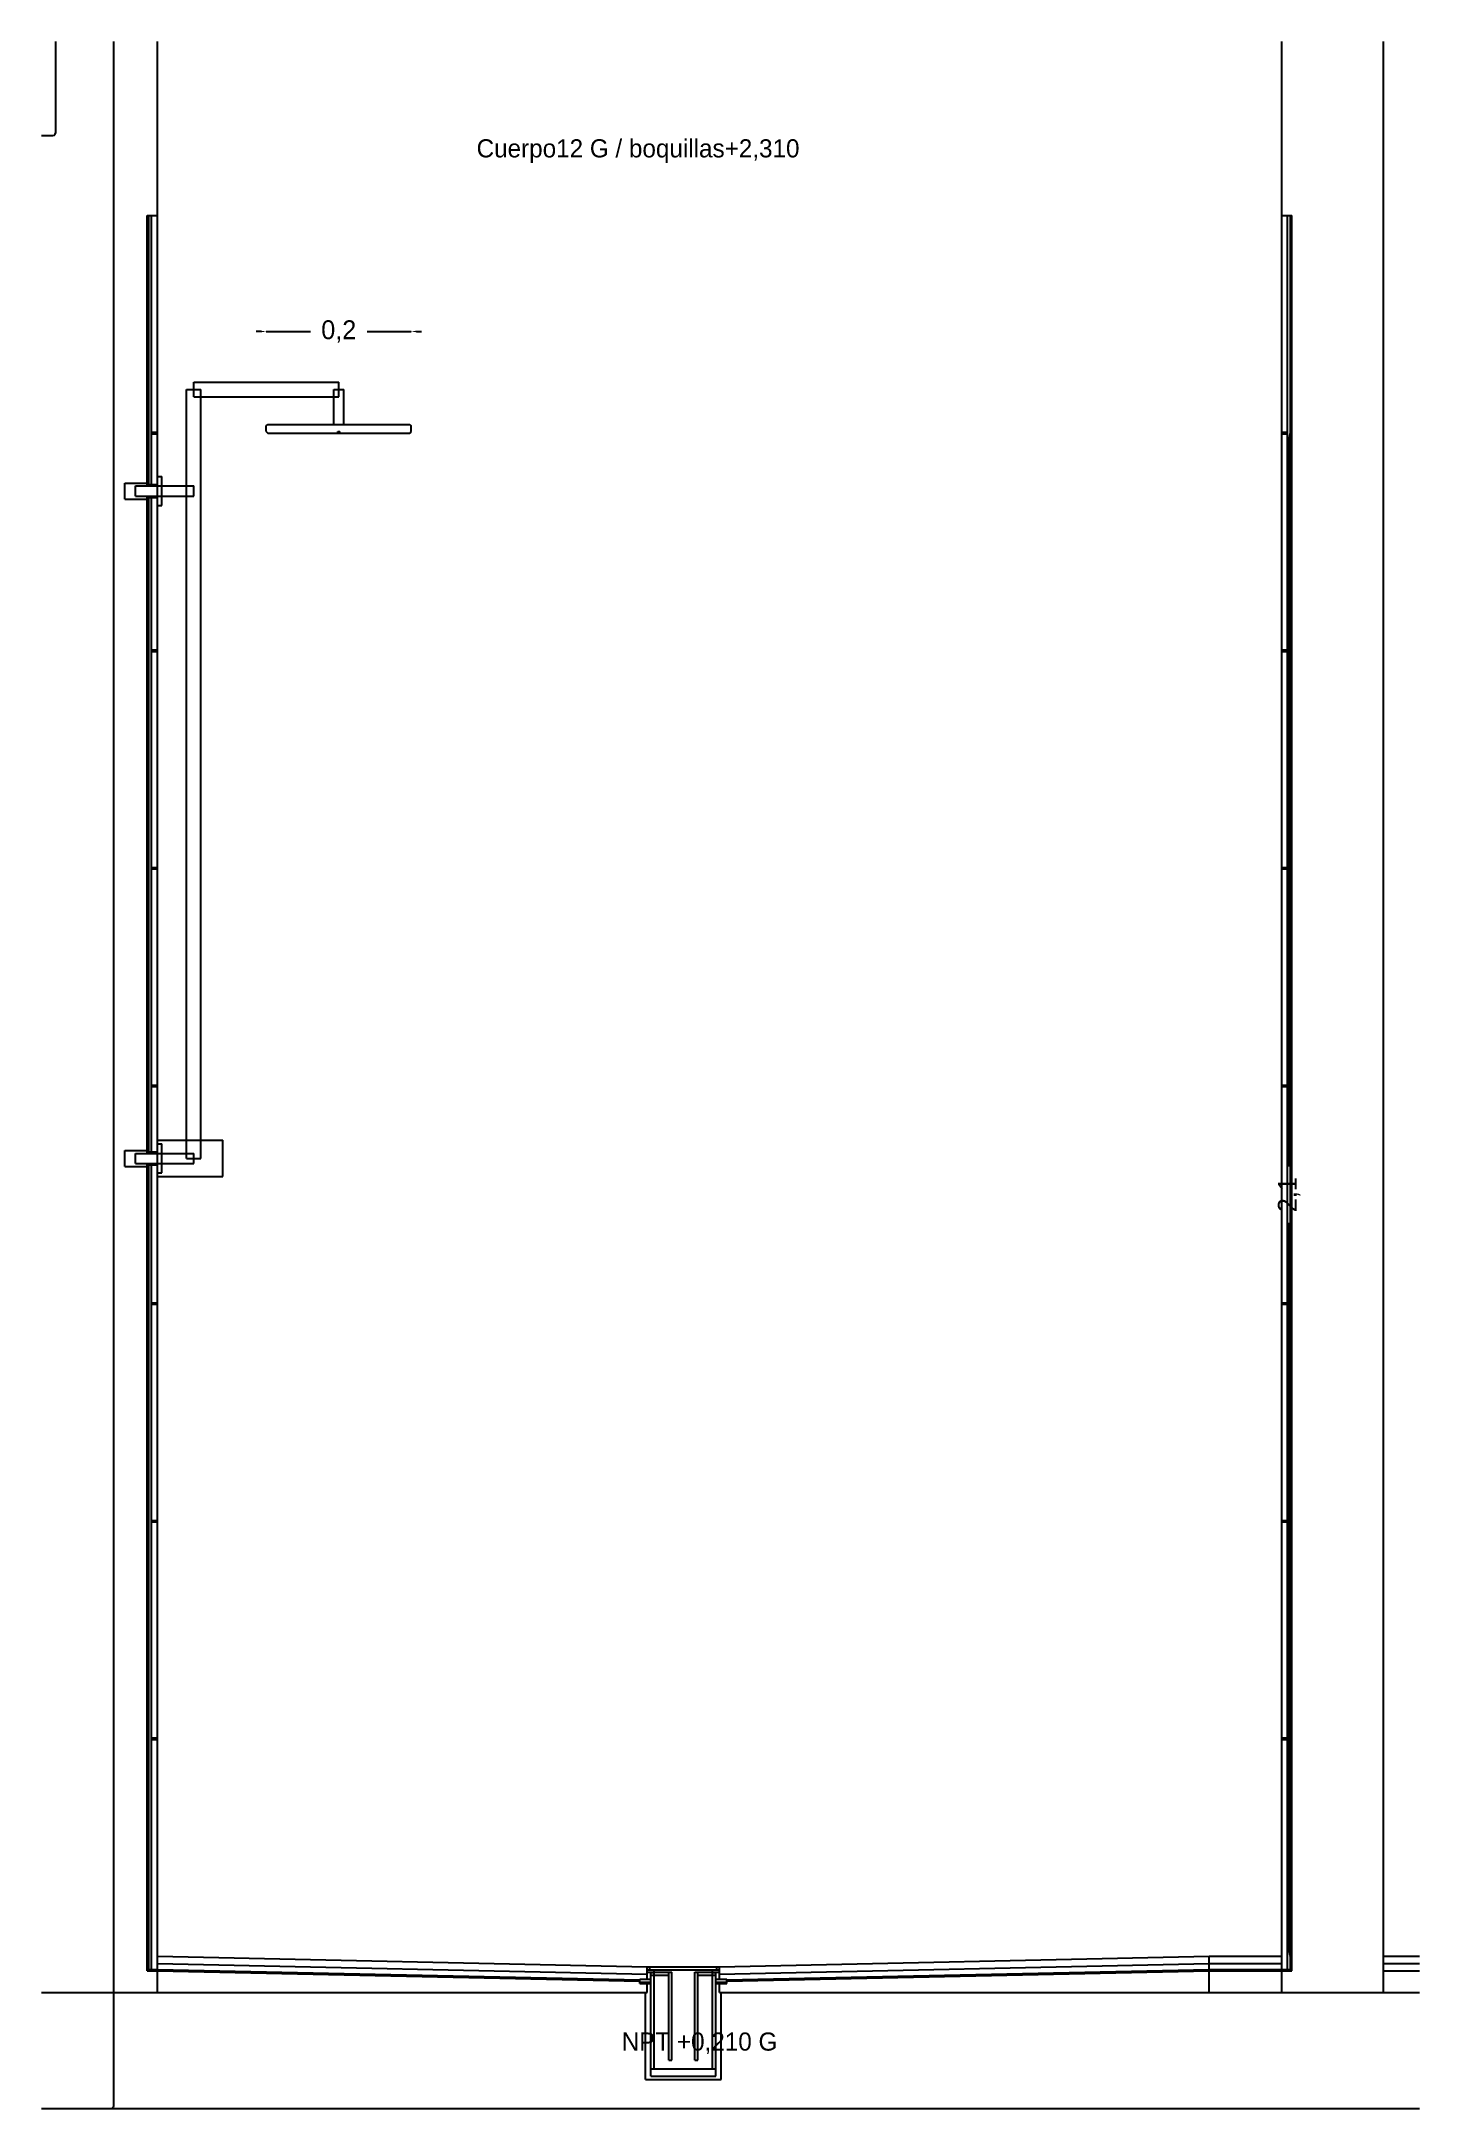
# Model space of a CAD drawing. Header units: metres. Extents: x 0 to 50.4, y 0 to 2.9.
# Drawn here: x 20 to 21.9, y 0 to 2.85 of the extents above; entities that cross this region are included whole.
import ezdxf

# ---------------------------------------------------------------- set-up
doc = ezdxf.new("R2010")
doc.units = ezdxf.units.M
for name, color, linetype in [('COTAS', 4, 'Continuous'), ('G_MEDIDO', 8, 'Continuous'), ('P_PROPUESTO', 5, 'Continuous'), ('TEXTOS', 7, 'Continuous')]:
    doc.layers.add(name, color=color, linetype=linetype)
doc.dimstyles.get("Standard").update_dxf_attribs({"dimtxt": 2.5, "dimasz": 2.5, "dimexe": 1.25, "dimexo": 0.625, "dimtad": 1, "dimcen": 2.5, "dimazin": 3, "dimtfac": 1, "dimtmove": 0, "dimatfit": 3})

msp = doc.modelspace()

# ---------------------------------------------------------------- texts
at = {"layer": 'TEXTOS'}
for s, p in [('Cuerpo12 G / boquillas+2,310', (20.6, 2.69)), ('NPT +0,210 G', (20.8, 0.08))]:
    msp.add_text(s, height=0.025, dxfattribs=at).set_placement(p)

# ---------------------------------------------------------------- blocks, each defined once
blk = doc.blocks.new('_CLOSEDFILLED')
at = {"color": 0, "linetype": 'BYBLOCK'}
blk.add_solid([(-1, 0.16), (0, 0), (-1, -0.16)], dxfattribs=at)
blk = doc.blocks.new('*D5')
for p, q in [((21.72, 2.3099), (21.72, 2.3099)), ((21.72, 1.299), (21.72, 2.3029)), ((21.72, 0.217), (21.72, 1.221)), ((21.72, 0.21), (21.72, 0.21))]:
    blk.add_line(p, q)
at = {"layer": 'Defpoints'}
for p in [(21.72, 2.3099), (21.72, 0.21), (21.72, 0.21)]:
    blk.add_point(p, dxfattribs=at)
at = {"layer": 'COTAS', "xscale": 0.007, "yscale": 0.007}
for p, rotation in [((21.72, 2.3099), 90), ((21.72, 0.21), 270)]:
    blk.add_blockref('_CLOSEDFILLED', p, dxfattribs=dict(at, rotation=rotation))
at = {"layer": 'COTAS', "insert": (21.72, 1.26), "char_height": 0.026, "attachment_point": 5, "rotation": 90}
blk.add_mtext('2,1', dxfattribs=at)
blk = doc.blocks.new('*D6')
for p, q in [((20.303, 2.45), (20.296, 2.45)), ((20.31, 2.45), (20.31, 2.45)), ((20.31, 2.45), (20.371, 2.45)), ((20.449, 2.45), (20.51, 2.45)), ((20.51, 2.45), (20.51, 2.45)), ((20.517, 2.45), (20.524, 2.45))]:
    blk.add_line(p, q)
at = {"layer": 'Defpoints'}
for p in [(20.31, 2.45), (20.31, 2.45), (20.51, 2.45)]:
    blk.add_point(p, dxfattribs=at)
at = {"layer": 'COTAS', "xscale": 0.007, "yscale": 0.007}
blk.add_blockref('_CLOSEDFILLED', (20.31, 2.45), dxfattribs=at)
at = {"layer": 'COTAS', "xscale": 0.007, "yscale": 0.007, "rotation": 180}
blk.add_blockref('_CLOSEDFILLED', (20.51, 2.45), dxfattribs=at)
at = {"layer": 'COTAS', "insert": (20.41, 2.45), "char_height": 0.026, "attachment_point": 5}
blk.add_mtext('0,2', dxfattribs=at)

# ---------------------------------------------------------------- dimensions: what is measured, and where the dimension line sits
at = {"layer": 'COTAS'}
dim = msp.add_linear_dim(base=(20.31, 2.45), p1=(20.31, 2.45), p2=(20.51, 2.45), dimstyle='Standard', override={"dimtxt": 0.026, "dimasz": 0.007}, dxfattribs=at)
dim.commit()
dim.dimension.update_dxf_attribs({"geometry": '*D6', "text_midpoint": (20.41, 2.45)})
dim = msp.add_linear_dim(base=(21.72, 0.21), p1=(21.72, 0.21), p2=(21.72, 2.3099), angle=90, dimstyle='Standard', override={"dimtxt": 0.026, "dimasz": 0.007}, dxfattribs=at)
dim.commit()
dim.dimension.update_dxf_attribs({"geometry": '*D5', "text_midpoint": (21.72, 1.25995)})

# ---------------------------------------------------------------- linework, layer by layer
at = {"layer": 'G_MEDIDO'}
for p, q in [((20.02, 2.748072), (20.02, 2.85)), ((20.1, 0.246108), (20.1, 2.85)), ((20.16, 2.61), (20.16, 2.85)), ((21.71, 2.61), (21.71, 2.85)), ((21.85, 0.21), (21.85, 2.85)), ((20.02, 2.7245), (20.02, 2.748072)), ((20, 2.72), (20.0155, 2.72)), ((20.0155, 2.72), (20.015727, 2.720072)), ((20.015727, 2.720072), (20.018105, 2.720831)), ((20.018105, 2.720831), (20.018155, 2.720873)), ((20.018155, 2.720873), (20.018682, 2.721318)), ((20.018682, 2.721318), (20.018724, 2.721368)), ((20.018724, 2.721368), (20.019169, 2.721895)), ((20.019169, 2.721895), (20.019241, 2.722122)), ((20.019241, 2.722122), (20.02, 2.7245)), ((20.146, 2.61), (20.16, 2.61)), ((20.146, 2.241), (20.146, 2.61)), ((21.71, 2.61), (21.724, 2.61)), ((21.724, 0.19), (21.724, 2.61)), ((20.2, 2.237), (20.2, 2.37)), ((20.2, 2.37), (20.21, 2.37)), ((20.21, 2.38), (20.41, 2.38)), ((20.21, 2.37), (20.21, 2.38)), ((20.21, 2.37), (20.22, 2.37)), ((20.21, 2.36), (20.21, 2.37)), ((20.22, 2.36), (20.22, 2.37)), ((20.403, 2.37), (20.41, 2.37)), ((20.403, 2.36), (20.403, 2.37)), ((20.41, 2.37), (20.41, 2.38)), ((20.41, 2.37), (20.417, 2.37)), ((20.41, 2.36), (20.41, 2.37)), ((20.417, 2.322), (20.417, 2.37)), ((20.21, 2.36), (20.22, 2.36)), ((20.22, 1.335), (20.22, 2.36)), ((20.22, 2.36), (20.403, 2.36)), ((20.403, 2.322), (20.403, 2.36)), ((20.403, 2.36), (20.41, 2.36)), ((20.31, 2.32), (20.312, 2.322)), ((20.31, 2.312), (20.31, 2.32)), ((20.31, 2.312), (20.312, 2.31)), ((20.312, 2.322), (20.403, 2.322)), ((20.312, 2.31), (20.4086, 2.31)), ((20.403, 2.322), (20.417, 2.322)), ((20.4086, 2.312), (20.4114, 2.312)), ((20.4086, 2.31), (20.4086, 2.312)), ((20.4086, 2.31), (20.4114, 2.31)), ((20.4086, 2.3099), (20.4086, 2.31)), ((20.4086, 2.3099), (20.4114, 2.3099)), ((20.4114, 2.31), (20.4114, 2.312)), ((20.4114, 2.31), (20.508, 2.31)), ((20.4114, 2.3099), (20.4114, 2.31)), ((20.417, 2.322), (20.508, 2.322)), ((20.508, 2.322), (20.51, 2.32)), ((20.508, 2.31), (20.51, 2.312)), ((20.51, 2.312), (20.51, 2.32)), ((20.115, 2.241), (20.146, 2.241)), ((20.115, 2.219), (20.115, 2.241)), ((20.159999, 2.21), (20.16, 2.25)), ((20.16, 2.25), (20.166, 2.25)), ((20.16, 2.237), (20.166, 2.237)), ((20.16, 2.223), (20.16, 2.237)), ((20.166, 2.237), (20.166, 2.25)), ((20.166, 2.237), (20.2, 2.237)), ((20.166, 2.223), (20.166, 2.237)), ((20.2, 2.223), (20.2, 2.237)), ((20.2, 2.237), (20.21, 2.237)), ((20.21, 2.223), (20.21, 2.237)), ((20.115, 2.219), (20.146, 2.219)), ((20.146, 1.321), (20.146, 2.219)), ((20.159999, 2.21), (20.166, 2.21)), ((20.16, 2.223), (20.166, 2.223)), ((20.166, 2.223), (20.2, 2.223)), ((20.166, 2.21), (20.166, 2.223)), ((20.2, 1.335), (20.2, 2.223)), ((20.2, 2.223), (20.21, 2.223)), ((20.115, 1.321), (20.146, 1.321)), ((20.115, 1.299), (20.115, 1.321)), ((20.16, 1.335), (20.2, 1.335)), ((20.16, 1.33), (20.16, 1.335)), ((20.16, 1.317), (20.16, 1.33)), ((20.16, 1.33), (20.166, 1.33)), ((20.16, 1.303), (20.16, 1.317)), ((20.16, 1.317), (20.166, 1.317)), ((20.166, 1.317), (20.166, 1.33)), ((20.166, 1.317), (20.2, 1.317)), ((20.166, 1.303), (20.166, 1.317)), ((20.2, 1.317), (20.2, 1.335)), ((20.2, 1.335), (20.22, 1.335)), ((20.2, 1.31), (20.2, 1.317)), ((20.2, 1.317), (20.21, 1.317)), ((20.21, 1.31), (20.21, 1.317)), ((20.22, 1.31), (20.22, 1.335)), ((20.22, 1.335), (20.25, 1.335)), ((20.25, 1.285), (20.25, 1.335)), ((20.115, 1.299), (20.146, 1.299)), ((20.146, 0.19), (20.146, 1.299)), ((20.16, 1.29), (20.16, 1.303)), ((20.16, 1.303), (20.166, 1.303)), ((20.16, 1.285), (20.16, 1.29)), ((20.16, 1.29), (20.166, 1.29)), ((20.16, 1.285), (20.25, 1.285)), ((20.166, 1.303), (20.21, 1.303)), ((20.166, 1.29), (20.166, 1.303)), ((20.2, 1.31), (20.21, 1.31)), ((20.21, 1.31), (20.22, 1.31)), ((20.21, 1.303), (20.21, 1.31)), ((20.1, 0.16), (20.1, 0.246108)), ((20.16, 0.21), (20.835, 0.1955)), ((20.16, 0.2), (20.16, 0.21)), ((20.16, 0.2), (20.835, 0.1855)), ((20.16, 0.192), (20.16, 0.2)), ((20.935, 0.1955), (21.61, 0.21)), ((20.935, 0.1855), (21.61, 0.2)), ((21.61, 0.21), (21.71, 0.21)), ((21.61, 0.2), (21.61, 0.21)), ((21.61, 0.2), (21.71, 0.2)), ((21.61, 0.192), (21.61, 0.2)), ((21.71, 0.2), (21.71, 0.21)), ((21.71, 0.192), (21.71, 0.2)), ((21.85, 0.21), (21.9, 0.21)), ((21.85, 0.2), (21.85, 0.21)), ((21.85, 0.2), (21.9, 0.2)), ((21.85, 0.19), (21.85, 0.2)), ((20.146, 0.19), (20.156, 0.19)), ((20.156, 0.19), (20.157212, 0.19)), ((20.157212, 0.19), (20.16, 0.19)), ((20.16, 0.192), (20.825, 0.177715)), ((20.16, 0.19), (20.16, 0.192)), ((20.16, 0.19), (20.825, 0.175715)), ((20.16, 0.16), (20.16, 0.19)), ((20.825, 0.177715), (20.825, 0.1785)), ((20.825, 0.1785), (20.835, 0.1785)), ((20.825, 0.175715), (20.825, 0.177715)), ((20.825, 0.1745), (20.825, 0.175715)), ((20.825, 0.1725), (20.825, 0.1745)), ((20.825, 0.1745), (20.84, 0.1745)), ((20.825, 0.1725), (20.835, 0.1725)), ((20.835, 0.1915), (20.835, 0.1955)), ((20.835, 0.1955), (20.839, 0.1955)), ((20.835, 0.188), (20.835, 0.1915)), ((20.835, 0.1915), (20.839, 0.1915)), ((20.835, 0.1855), (20.835, 0.188)), ((20.835, 0.188), (20.84, 0.188)), ((20.835, 0.1785), (20.835, 0.1855)), ((20.835, 0.1785), (20.84, 0.1785)), ((20.835, 0.16), (20.835, 0.1725)), ((20.835, 0.1725), (20.84, 0.1725)), ((20.839, 0.1915), (20.839, 0.1955)), ((20.839, 0.1955), (20.931, 0.1955)), ((20.839, 0.1915), (20.845, 0.1915)), ((20.84, 0.1875), (20.84, 0.188)), ((20.84, 0.188), (20.845, 0.188)), ((20.84, 0.184), (20.84, 0.1875)), ((20.84, 0.1875), (20.845, 0.1875)), ((20.84, 0.1785), (20.84, 0.184)), ((20.84, 0.184), (20.845, 0.184)), ((20.84, 0.1745), (20.84, 0.1785)), ((20.84, 0.1725), (20.84, 0.1745)), ((20.84, 0.055), (20.84, 0.1725)), ((20.845, 0.1915), (20.925, 0.1915)), ((20.845, 0.188), (20.845, 0.1915)), ((20.845, 0.188), (20.865, 0.188)), ((20.845, 0.184), (20.845, 0.1875)), ((20.845, 0.055), (20.845, 0.184)), ((20.845, 0.184), (20.865, 0.184)), ((20.865, 0.184), (20.865, 0.188)), ((20.865, 0.188), (20.869, 0.188)), ((20.865, 0.067), (20.865, 0.184)), ((20.869, 0.067), (20.869, 0.188)), ((20.901, 0.188), (20.905, 0.188)), ((20.901, 0.067), (20.901, 0.188)), ((20.905, 0.184), (20.905, 0.188)), ((20.905, 0.188), (20.925, 0.188)), ((20.905, 0.067), (20.905, 0.184)), ((20.905, 0.184), (20.925, 0.184)), ((20.925, 0.1915), (20.931, 0.1915)), ((20.925, 0.188), (20.925, 0.1915)), ((20.925, 0.188), (20.93, 0.188)), ((20.925, 0.1875), (20.93, 0.1875)), ((20.925, 0.184), (20.925, 0.1875)), ((20.925, 0.055), (20.925, 0.184)), ((20.925, 0.184), (20.93, 0.184)), ((20.93, 0.1875), (20.93, 0.188)), ((20.93, 0.188), (20.935, 0.188)), ((20.93, 0.184), (20.93, 0.1875)), ((20.93, 0.1785), (20.93, 0.184)), ((20.93, 0.1745), (20.93, 0.1785)), ((20.93, 0.1785), (20.935, 0.1785)), ((20.93, 0.1725), (20.93, 0.1745)), ((20.93, 0.1745), (20.945, 0.1745)), ((20.93, 0.055), (20.93, 0.1725)), ((20.93, 0.1725), (20.935, 0.1725)), ((20.931, 0.1915), (20.931, 0.1955)), ((20.931, 0.1955), (20.935, 0.1955)), ((20.931, 0.1915), (20.935, 0.1915)), ((20.935, 0.1915), (20.935, 0.1955)), ((20.935, 0.188), (20.935, 0.1915)), ((20.935, 0.1855), (20.935, 0.188)), ((20.935, 0.1785), (20.935, 0.1855)), ((20.935, 0.1785), (20.945, 0.1785)), ((20.935, 0.16), (20.935, 0.1725)), ((20.935, 0.1725), (20.945, 0.1725)), ((20.945, 0.177715), (21.61, 0.192)), ((20.945, 0.175715), (21.61, 0.19)), ((20.945, 0.177715), (20.945, 0.1785)), ((20.945, 0.175715), (20.945, 0.177715)), ((20.945, 0.1745), (20.945, 0.175715)), ((20.945, 0.1725), (20.945, 0.1745)), ((21.61, 0.192), (21.71, 0.192)), ((21.61, 0.19), (21.61, 0.192)), ((21.61, 0.19), (21.71, 0.19)), ((21.61, 0.16), (21.61, 0.19)), ((21.71, 0.19), (21.71, 0.192)), ((21.71, 0.16), (21.71, 0.19)), ((21.71, 0.19), (21.724, 0.19)), ((21.85, 0.19), (21.9, 0.19)), ((21.85, 0.16), (21.85, 0.19)), ((20, 0.16), (20.1, 0.16)), ((20.1, 0.16), (20.16, 0.16)), ((20.1, 0.0045), (20.1, 0.16)), ((20.16, 0.16), (20.310108, 0.16)), ((20.310108, 0.16), (20.833, 0.16)), ((20.833, 0.04), (20.833, 0.16)), ((20.833, 0.16), (20.835, 0.16)), ((20.935, 0.16), (20.937, 0.16)), ((20.937, 0.16), (21.534198, 0.16)), ((20.937, 0.04), (20.937, 0.16)), ((21.534198, 0.16), (21.61, 0.16)), ((21.61, 0.16), (21.71, 0.16)), ((21.71, 0.16), (21.85, 0.16)), ((21.85, 0.16), (21.9, 0.16)), ((20.865, 0.067), (20.869, 0.067)), ((20.901, 0.067), (20.905, 0.067)), ((20.833, 0.04), (20.937, 0.04)), ((20.84, 0.055), (20.845, 0.055)), ((20.84, 0.045), (20.84, 0.055)), ((20.84, 0.045), (20.93, 0.045)), ((20.845, 0.055), (20.925, 0.055)), ((20.925, 0.055), (20.93, 0.055)), ((20.93, 0.045), (20.93, 0.055)), ((20, 0), (20.0955, 0)), ((20.0955, 0), (20.09571, 0.000067)), ((20.0955, 0), (20.310108, 0)), ((20.09571, 0.000067), (20.098105, 0.000831)), ((20.098105, 0.000831), (20.098152, 0.00087)), ((20.098152, 0.00087), (20.098682, 0.001318)), ((20.098682, 0.001318), (20.098721, 0.001365)), ((20.098721, 0.001365), (20.099169, 0.001895)), ((20.099169, 0.001895), (20.099236, 0.002105)), ((20.099236, 0.002105), (20.1, 0.0045)), ((20.310108, 0), (20.873115, 0)), ((20.873115, 0), (21.534198, 0)), ((21.534198, 0), (21.9, 0))]:
    msp.add_line(p, q, dxfattribs=at)
at = {"layer": 'P_PROPUESTO'}
for p, q in [((20.146, 2.61), (20.148, 2.61)), ((20.146, 2.239), (20.146, 2.61)), ((20.148, 2.239), (20.148, 2.61)), ((20.148, 2.61), (20.152, 2.61)), ((20.152, 2.311), (20.152, 2.61)), ((20.152, 2.61), (20.16, 2.61)), ((20.16, 2.311), (20.16, 2.61)), ((21.71, 2.61), (21.718, 2.61)), ((21.71, 2.311), (21.71, 2.61)), ((21.718, 2.61), (21.722, 2.61)), ((21.718, 2.311), (21.718, 2.61)), ((21.722, 2.61), (21.724, 2.61)), ((21.722, 0.192), (21.722, 2.61)), ((21.724, 0.192), (21.724, 2.61)), ((20.152, 2.309), (20.152, 2.311)), ((20.152, 2.311), (20.16, 2.311)), ((20.152, 2.239), (20.152, 2.309)), ((20.152, 2.309), (20.16, 2.309)), ((20.16, 2.309), (20.16, 2.311)), ((20.16, 2.239), (20.16, 2.309)), ((21.71, 2.311), (21.718, 2.311)), ((21.71, 2.309), (21.71, 2.311)), ((21.71, 2.309), (21.718, 2.309)), ((21.71, 2.011), (21.71, 2.309)), ((21.718, 2.309), (21.718, 2.311)), ((21.718, 2.011), (21.718, 2.309)), ((20.13, 2.237), (20.146, 2.237)), ((20.13, 2.23), (20.13, 2.237)), ((20.13, 2.223), (20.13, 2.23)), ((20.146, 2.239), (20.148, 2.239)), ((20.146, 2.237), (20.146, 2.239)), ((20.146, 2.237), (20.16, 2.237)), ((20.148, 2.239), (20.152, 2.239)), ((20.152, 2.239), (20.16, 2.239)), ((20.16, 2.237), (20.16, 2.239)), ((20.16, 2.23), (20.16, 2.237)), ((20.16, 2.223), (20.16, 2.23)), ((20.13, 2.223), (20.146, 2.223)), ((20.146, 2.223), (20.16, 2.223)), ((20.146, 2.221), (20.146, 2.223)), ((20.146, 1.319), (20.146, 2.221)), ((20.146, 2.221), (20.148, 2.221)), ((20.148, 1.319), (20.148, 2.221)), ((20.148, 2.221), (20.152, 2.221)), ((20.152, 2.011), (20.152, 2.221)), ((20.152, 2.221), (20.16, 2.221)), ((20.16, 2.221), (20.16, 2.223)), ((20.16, 2.011), (20.16, 2.221)), ((20.152, 2.009), (20.152, 2.011)), ((20.152, 2.011), (20.16, 2.011)), ((20.152, 1.711), (20.152, 2.009)), ((20.152, 2.009), (20.16, 2.009)), ((20.16, 2.009), (20.16, 2.011)), ((20.16, 1.711), (20.16, 2.009)), ((21.71, 2.011), (21.718, 2.011)), ((21.71, 2.009), (21.71, 2.011)), ((21.71, 2.009), (21.718, 2.009)), ((21.71, 1.711), (21.71, 2.009)), ((21.718, 2.009), (21.718, 2.011)), ((21.718, 1.711), (21.718, 2.009)), ((20.152, 1.709), (20.152, 1.711)), ((20.152, 1.711), (20.16, 1.711)), ((20.16, 1.709), (20.16, 1.711)), ((21.71, 1.711), (21.718, 1.711)), ((21.71, 1.709), (21.71, 1.711)), ((21.718, 1.709), (21.718, 1.711)), ((20.152, 1.411), (20.152, 1.709)), ((20.152, 1.709), (20.16, 1.709)), ((20.16, 1.411), (20.16, 1.709)), ((21.71, 1.709), (21.718, 1.709)), ((21.71, 1.411), (21.71, 1.709)), ((21.718, 1.411), (21.718, 1.709)), ((20.152, 1.409), (20.152, 1.411)), ((20.152, 1.411), (20.16, 1.411)), ((20.152, 1.319), (20.152, 1.409)), ((20.152, 1.409), (20.16, 1.409)), ((20.16, 1.409), (20.16, 1.411)), ((20.16, 1.319), (20.16, 1.409)), ((21.71, 1.411), (21.718, 1.411)), ((21.71, 1.409), (21.71, 1.411)), ((21.71, 1.409), (21.718, 1.409)), ((21.71, 1.111), (21.71, 1.409)), ((21.718, 1.409), (21.718, 1.411)), ((21.718, 1.111), (21.718, 1.409)), ((20.13, 1.317), (20.146, 1.317)), ((20.13, 1.31), (20.13, 1.317)), ((20.146, 1.319), (20.148, 1.319)), ((20.146, 1.317), (20.146, 1.319)), ((20.146, 1.317), (20.16, 1.317)), ((20.148, 1.319), (20.152, 1.319)), ((20.152, 1.319), (20.16, 1.319)), ((20.16, 1.317), (20.16, 1.319)), ((20.16, 1.31), (20.16, 1.317)), ((20.13, 1.303), (20.13, 1.31)), ((20.13, 1.303), (20.146, 1.303)), ((20.146, 1.303), (20.16, 1.303)), ((20.146, 1.301), (20.146, 1.303)), ((20.146, 0.652942), (20.146, 1.301)), ((20.146, 1.301), (20.148, 1.301)), ((20.148, 0.651966), (20.148, 1.301)), ((20.148, 1.301), (20.152, 1.301)), ((20.152, 1.111), (20.152, 1.301)), ((20.152, 1.301), (20.16, 1.301)), ((20.16, 1.303), (20.16, 1.31)), ((20.16, 1.301), (20.16, 1.303)), ((20.16, 1.111), (20.16, 1.301)), ((20.152, 1.109), (20.152, 1.111)), ((20.152, 1.111), (20.16, 1.111)), ((20.152, 0.811), (20.152, 1.109)), ((20.152, 1.109), (20.16, 1.109)), ((20.16, 1.109), (20.16, 1.111)), ((20.16, 0.811), (20.16, 1.109)), ((21.71, 1.111), (21.718, 1.111)), ((21.71, 1.109), (21.71, 1.111)), ((21.71, 1.109), (21.718, 1.109)), ((21.71, 0.811), (21.71, 1.109)), ((21.718, 1.109), (21.718, 1.111)), ((21.718, 0.811), (21.718, 1.109)), ((20.152, 0.809), (20.152, 0.811)), ((20.152, 0.811), (20.16, 0.811)), ((20.152, 0.511), (20.152, 0.809)), ((20.152, 0.809), (20.16, 0.809)), ((20.16, 0.809), (20.16, 0.811)), ((20.16, 0.511), (20.16, 0.809)), ((21.71, 0.811), (21.718, 0.811)), ((21.71, 0.809), (21.71, 0.811)), ((21.71, 0.809), (21.718, 0.809)), ((21.71, 0.511), (21.71, 0.809)), ((21.718, 0.809), (21.718, 0.811)), ((21.718, 0.511), (21.718, 0.809)), ((20.146, 0.456301), (20.146, 0.652942)), ((20.148, 0.455684), (20.148, 0.651966)), ((20.152, 0.509), (20.152, 0.511)), ((20.152, 0.511), (20.16, 0.511)), ((20.152, 0.454443), (20.152, 0.509)), ((20.152, 0.509), (20.16, 0.509)), ((20.16, 0.509), (20.16, 0.511)), ((20.16, 0.192), (20.16, 0.509)), ((21.71, 0.511), (21.718, 0.511)), ((21.71, 0.509), (21.71, 0.511)), ((21.71, 0.509), (21.718, 0.509)), ((21.71, 0.192), (21.71, 0.509)), ((21.718, 0.509), (21.718, 0.511)), ((21.718, 0.192), (21.718, 0.509)), ((20.146, 0.366779), (20.146, 0.456301)), ((20.148, 0.366254), (20.148, 0.455684)), ((20.152, 0.365199), (20.152, 0.454443)), ((20.146, 0.297665), (20.146, 0.366779)), ((20.148, 0.297441), (20.148, 0.366254)), ((20.152, 0.296992), (20.152, 0.365199)), ((20.146, 0.192), (20.146, 0.297665)), ((20.148, 0.192), (20.148, 0.297441)), ((20.152, 0.192), (20.152, 0.296992)), ((20.146, 0.192), (20.148, 0.192)), ((20.146, 0.19), (20.146, 0.192)), ((20.146, 0.19), (20.16, 0.19)), ((20.148, 0.192), (20.152, 0.192)), ((20.152, 0.192), (20.16, 0.192)), ((20.16, 0.19), (20.16, 0.192)), ((21.71, 0.192), (21.718, 0.192)), ((21.71, 0.19), (21.71, 0.192)), ((21.71, 0.19), (21.724, 0.19)), ((21.718, 0.192), (21.722, 0.192)), ((21.722, 0.192), (21.724, 0.192)), ((21.724, 0.19), (21.724, 0.192))]:
    msp.add_line(p, q, dxfattribs=at)

msp.set_redraw_order([(e.dxf.handle, doc.entitydb.next_handle()) for e in msp.query("TEXT MTEXT ATTDEF DIMENSION ARC_DIMENSION")])  # texts and dimensions are drawn at this point

doc.saveas('drawing.dxf')
